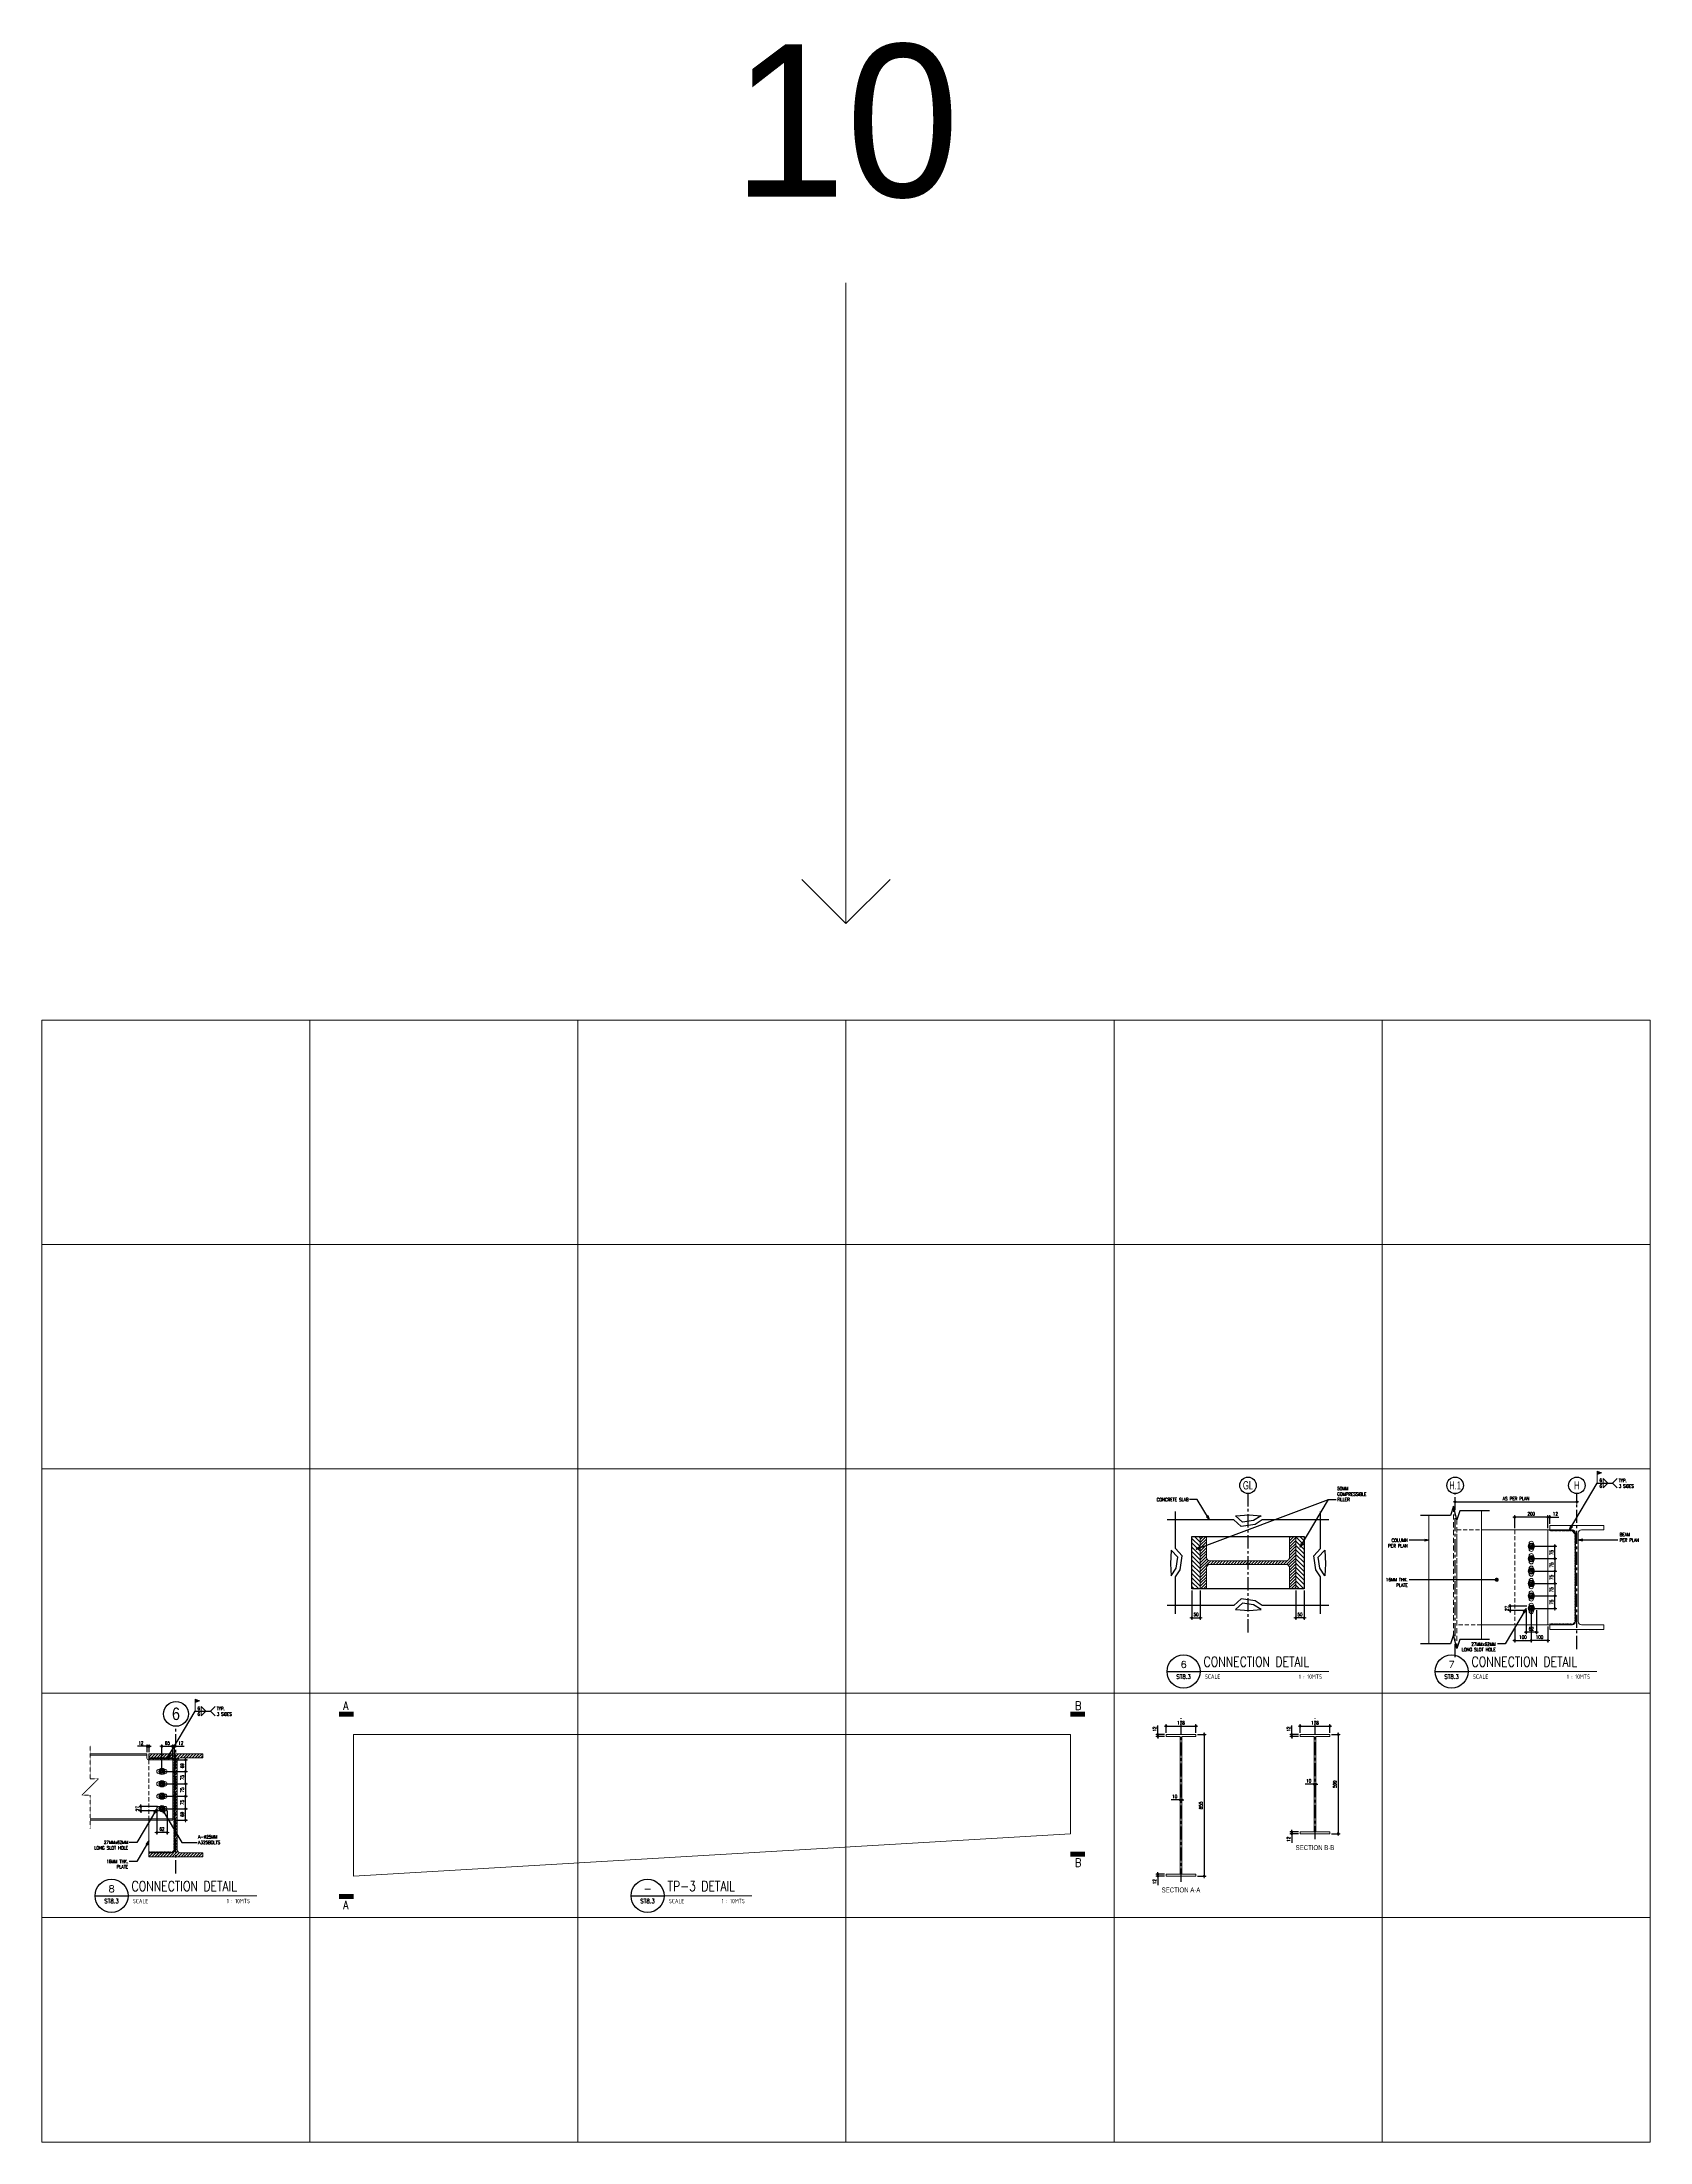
# Model space of a CAD drawing. Header units: millimetres. Extents: x 0 to 437400, y -7936 to 73710.
# Drawn here: x 4860 to 14580, y 0 to 12690 of the extents above; entities that cross this region are included whole.
import ezdxf
from ezdxf.enums import TextEntityAlignment as Align

# ---------------------------------------------------------------- set-up
doc = ezdxf.new("R2010")
doc.units = ezdxf.units.MM
doc.header["$LTSCALE"] = 10
doc.header["$MEASUREMENT"] = 0
for name, pattern in [('CENTER', [50.8, 31.75, -6.35, 6.35, -6.35]), ('HIDDEN', [0.375, 0.25, -0.125]), ('HIDDEN2', [0.1875, 0.125, -0.0625]), ('PHANTOM2', [1.25, 0.625, -0.125, 0.125, -0.125, 0.125, -0.125])]:
    doc.linetypes.add(name, pattern=pattern)
for name, color, linetype in [('A-NEW', 240, 'Continuous'), ('A_LINE', 1, 'Continuous'), ('TARGET-MAIN', 1, 'Continuous')]:
    doc.layers.add(name, color=color, linetype=linetype)
for name, color, linetype, lineweight in [('A_DIM', 1, 'Continuous', 5), ('BOLT', 33, 'Continuous', 20), ('BOLT HOLES', 2, 'Continuous', 5), ('DIM', 1, 'Continuous', 5), ('HATCH', 8, 'Continuous', 5), ('OUTLINE', 1, 'HIDDEN', 15), ('S-ANNO-DIMS', 1, 'Continuous', 5), ('S-Anno-Symb', 143, 'PHANTOM2', 13), ('S-Anno-Text', 52, 'Continuous', 15), ('S-ANNO-WELD', 1, 'Continuous', 9), ('S-BEAM-IDEN', 2, 'Continuous', 9), ('S-COLS', 2, 'Continuous', 20), ('S-DETL-LN04', 4, 'Continuous', 9), ('S_Bolt', 9, 'Continuous', 9), ('S_GUSSET PLATE', 4, 'Continuous', 15), ('S_SLAB', 4, 'Continuous', 30), ('S_STEEL PLATE', 2, 'Continuous', 15), ('TEXT', 2, 'Continuous', 20)]:
    doc.layers.add(name, color=color, linetype=linetype, lineweight=lineweight)
doc.layers.add('GUIDE 000', color=3, linetype='Continuous', lineweight=0, plot=False)
doc.layers.add('S-DETL-GRID', color=62, linetype='Continuous', lineweight=9, plot=False)
doc.styles.add('1', font='simplex.shx', dxfattribs={"width": 0.8, "height": 20})
doc.styles.add('200', font='simplex.shx', dxfattribs={"width": 0.85, "height": 40})
doc.styles.add('ARCHITEXT', font='architxt.shx', dxfattribs={"width": 0.85})
doc.styles.add('ARIALNW', font='ARIALN.TTF')
doc.styles.add('SIMPLEX', font='SIMPLEX.shx', dxfattribs={"width": 1.1})
doc.styles.add('TITLE1', font='HELV.shx', dxfattribs={"height": 500})
doc.dimstyles.new('DIM 10', dxfattribs={"dimtxt": 20, "dimasz": 6, "dimexe": 10, "dimexo": 10, "dimgap": 10, "dimtad": 1, "dimdec": 4, "dimrnd": 1, "dimdsep": 46, "dimtxsty": '1', "dimblk": 'CIR-1', "dimcen": 100, "dimclrd": 1, "dimclre": 1, "dimclrt": 3, "dimadec": 0, "dimazin": 0, "dimtfac": 1, "dimtdec": 4, "dimtix": 1, "dimtmove": 0, "dimatfit": 3, "dimfxl": 1, "dimtvp": 1, "dimtolj": 1, "dimtzin": 0, "dimarcsym": 0})
doc.dimstyles.new('ESCA_ARW$7', dxfattribs={"dimtxt": 200, "dimasz": 1, "dimexe": 100, "dimexo": 100, "dimgap": 100, "dimtad": 1, "dimdec": 0, "dimrnd": 1, "dimdsep": 46, "dimtxsty": '1', "dimblk1": 'dim_arw', "dimblk2": 'dim_arw', "dimsah": 1, "dimcen": 50, "dimclrd": 1, "dimclre": 256, "dimclrt": 52, "dimadec": 0, "dimazin": 0, "dimtfac": 1, "dimtofl": 0, "dimtmove": 0, "dimatfit": 3, "dimldrblk": 'dim_arw', "dimfxl": 1, "dimtolj": 1, "dimtzin": 0, "dimarcsym": 0})

# ---------------------------------------------------------------- blocks, each defined once
blk = doc.blocks.new('TARGET-DWGLABEL')
at = {"layer": 'TARGET-MAIN'}
blk.add_line((-7.5, 0), (7.5, 0), dxfattribs=at)
blk.add_circle((0, 0), 7.5, dxfattribs=at)
at = {"layer": 'TARGET-MAIN', "color": 2, "style": 'ARCHITEXT', "width": 0.85}
blk.add_text('SCALE', height=2, dxfattribs=at).set_placement((9.66, -2.36), align=Align.MIDDLE_LEFT)
at = {"layer": 'TARGET-MAIN', "color": 4, "style": 'ARCHITEXT', "width": 0.85}
blk.add_attdef('DWG_NO.', text='', height=3, dxfattribs=at).set_placement((0, 3.17), align=Align.MIDDLE_CENTER)
at = {"layer": 'TARGET-MAIN', "color": 6, "style": 'ARCHITEXT', "width": 0.85}
blk.add_attdef('DRAWING_TITLE', text='', height=5, dxfattribs=at).set_placement((9.08, 4.41), align=Align.MIDDLE_LEFT)
at = {"layer": 'TARGET-MAIN', "color": 3, "style": 'ARCHITEXT', "width": 0.85}
blk.add_attdef('SHT_NO.', text='', height=2, dxfattribs=at).set_placement((-0.02, -2.36), align=Align.MIDDLE_CENTER)
at = {"layer": 'TARGET-MAIN', "color": 2, "style": 'ARCHITEXT', "width": 0.85}
blk.add_attdef('SCALE', text='', height=2, dxfattribs=at).set_placement((69.6, -2.36), align=Align.MIDDLE_RIGHT)
blk = doc.blocks.new('A$C2DA53F6D')
blk.add_circle((0, -17), 18.9)
at = {"color": 1}
for radius in [9, 6.03]:
    blk.add_circle((0, -17), radius, dxfattribs=at)
at = {"layer": 'GUIDE 000'}
blk.add_point((0, -17), dxfattribs=at)
at = {"layer": 'S_Bolt', "color": 9, "linetype": 'Continuous', "ltscale": 0.5}
blk.add_lwpolyline([(-14, -25), (-14, -8), (0, 0), (14, -8), (14, -25), (0, -33)], close=True, dxfattribs=at)
at = {"layer": 'S_Bolt', "color": 251, "linetype": 'Continuous', "ltscale": 0.5}
blk.add_circle((0, -17), 14.4, dxfattribs=at)
blk = doc.blocks.new('CIR-1')
at = {"layer": 'A_DIM'}
for p, q in [((-2, 0), (2, 0)), ((0, -2), (0, 2))]:
    blk.add_line(p, q, dxfattribs=at)
at = {"layer": 'A_DIM', "color": 2}
blk.add_circle((0, 0), 1, dxfattribs=at)
blk = doc.blocks.new('*D285')
at = {"layer": 'Defpoints', "color": 0, "transparency": 16777216}
for p in [(5585, 2089), (5728, 2089), (5585, 2014)]:
    blk.add_point(p, dxfattribs=at)
at = {"layer": 'S-ANNO-DIMS', "color": 1, "lineweight": -2, "transparency": 16777216}
for p, q in [((5595, 2089), (5738, 2089)), ((5728, 2020), (5728, 2083)), ((5595, 2014), (5738, 2014))]:
    blk.add_line(p, q, dxfattribs=at)
at = {"layer": 'S-ANNO-DIMS', "color": 1, "lineweight": -2, "transparency": 16777216, "xscale": 6, "yscale": 6, "zscale": 6}
for p, rotation in [((5728, 2089), 90), ((5728, 2014), 270)]:
    blk.add_blockref('CIR-1', p, dxfattribs=dict(at, rotation=rotation))
at = {"layer": 'S-ANNO-DIMS', "color": 3, "transparency": 16777216, "insert": (5708, 2052), "char_height": 20, "attachment_point": 5, "rotation": 90, "style": '1'}
blk.add_mtext('\\A1;75', dxfattribs=at)
blk = doc.blocks.new('*D286')
at = {"layer": 'Defpoints', "color": 0, "transparency": 16777216}
for p in [(5585, 2164), (5585, 2089), (5728, 2089)]:
    blk.add_point(p, dxfattribs=at)
at = {"layer": 'S-ANNO-DIMS', "color": 1, "lineweight": -2, "transparency": 16777216}
for p, q in [((5595, 2164), (5738, 2164)), ((5728, 2158), (5728, 2095)), ((5595, 2089), (5738, 2089))]:
    blk.add_line(p, q, dxfattribs=at)
at = {"layer": 'S-ANNO-DIMS', "color": 1, "lineweight": -2, "transparency": 16777216, "xscale": 6, "yscale": 6, "zscale": 6}
for p, rotation in [((5728, 2164), 90), ((5728, 2089), 270)]:
    blk.add_blockref('CIR-1', p, dxfattribs=dict(at, rotation=rotation))
at = {"layer": 'S-ANNO-DIMS', "color": 3, "transparency": 16777216, "insert": (5708, 2127), "char_height": 20, "attachment_point": 5, "rotation": 90, "style": '1'}
blk.add_mtext('\\A1;75', dxfattribs=at)
blk = doc.blocks.new('*D287')
at = {"layer": 'Defpoints', "color": 0, "transparency": 16777216}
for p in [(5585, 2239), (5585, 2164), (5728, 2239)]:
    blk.add_point(p, dxfattribs=at)
at = {"layer": 'S-ANNO-DIMS', "color": 1, "lineweight": -2, "transparency": 16777216}
for p, q in [((5595, 2239), (5738, 2239)), ((5595, 2164), (5738, 2164)), ((5728, 2170), (5728, 2233))]:
    blk.add_line(p, q, dxfattribs=at)
at = {"layer": 'S-ANNO-DIMS', "color": 1, "lineweight": -2, "transparency": 16777216, "xscale": 6, "yscale": 6, "zscale": 6}
for p, rotation in [((5728, 2239), 90), ((5728, 2164), 270)]:
    blk.add_blockref('CIR-1', p, dxfattribs=dict(at, rotation=rotation))
at = {"layer": 'S-ANNO-DIMS', "color": 3, "transparency": 16777216, "insert": (5708, 2202), "char_height": 20, "attachment_point": 5, "rotation": 90, "style": '1'}
blk.add_mtext('\\A1;75', dxfattribs=at)
blk = doc.blocks.new('*D288')
at = {"layer": 'Defpoints', "color": 0, "transparency": 16777216}
for p in [(5650, 2309), (5585, 2239), (5728, 2239)]:
    blk.add_point(p, dxfattribs=at)
at = {"layer": 'S-ANNO-DIMS', "color": 1, "lineweight": -2, "transparency": 16777216}
for p, q in [((5660, 2309), (5738, 2309)), ((5728, 2303), (5728, 2245)), ((5595, 2239), (5738, 2239))]:
    blk.add_line(p, q, dxfattribs=at)
at = {"layer": 'S-ANNO-DIMS', "color": 1, "lineweight": -2, "transparency": 16777216, "xscale": 6, "yscale": 6, "zscale": 6}
for p, rotation in [((5728, 2309), 90), ((5728, 2239), 270)]:
    blk.add_blockref('CIR-1', p, dxfattribs=dict(at, rotation=rotation))
at = {"layer": 'S-ANNO-DIMS', "color": 3, "transparency": 16777216, "insert": (5708, 2274), "char_height": 20, "attachment_point": 5, "rotation": 90, "style": '1'}
blk.add_mtext('\\A1;69', dxfattribs=at)
blk = doc.blocks.new('*D289')
at = {"layer": 'Defpoints', "color": 0, "transparency": 16777216}
for p in [(5585, 2014), (5650, 1945), (5728, 2014)]:
    blk.add_point(p, dxfattribs=at)
at = {"layer": 'S-ANNO-DIMS', "color": 1, "lineweight": -2, "transparency": 16777216}
for p, q in [((5595, 2014), (5738, 2014)), ((5660, 1945), (5738, 1945)), ((5728, 1951), (5728, 2008))]:
    blk.add_line(p, q, dxfattribs=at)
at = {"layer": 'S-ANNO-DIMS', "color": 1, "lineweight": -2, "transparency": 16777216, "xscale": 6, "yscale": 6, "zscale": 6}
for p, rotation in [((5728, 2014), 90), ((5728, 1945), 270)]:
    blk.add_blockref('CIR-1', p, dxfattribs=dict(at, rotation=rotation))
at = {"layer": 'S-ANNO-DIMS', "color": 3, "transparency": 16777216, "insert": (5708, 1980), "char_height": 20, "attachment_point": 5, "rotation": 90, "style": '1'}
blk.add_mtext('\\A1;69', dxfattribs=at)
blk = doc.blocks.new('*D290')
at = {"layer": 'Defpoints', "color": 0, "transparency": 16777216}
for p in [(5650, 2391), (5650, 2309), (5662, 2300)]:
    blk.add_point(p, dxfattribs=at)
at = {"layer": 'S-ANNO-DIMS', "color": 1, "lineweight": -2, "transparency": 16777216}
for p, q in [((5644, 2391), (5638, 2391)), ((5650, 2319), (5650, 2401)), ((5650, 2391), (5662, 2391)), ((5662, 2310), (5662, 2401)), ((5668, 2391), (5720, 2391))]:
    blk.add_line(p, q, dxfattribs=at)
at = {"layer": 'S-ANNO-DIMS', "color": 1, "lineweight": -2, "transparency": 16777216, "xscale": 6, "yscale": 6, "zscale": 6}
blk.add_blockref('CIR-1', (5650, 2391), dxfattribs=at)
at = {"layer": 'S-ANNO-DIMS', "color": 1, "lineweight": -2, "transparency": 16777216, "xscale": 6, "yscale": 6, "zscale": 6, "rotation": 180}
blk.add_blockref('CIR-1', (5662, 2391), dxfattribs=at)
at = {"layer": 'S-ANNO-DIMS', "color": 3, "transparency": 16777216, "insert": (5699, 2411), "char_height": 20, "attachment_point": 5, "style": '1'}
blk.add_mtext('\\A1;12', dxfattribs=at)
blk = doc.blocks.new('*D291')
at = {"layer": 'Defpoints', "color": 0, "transparency": 16777216}
for p in [(5650, 2391), (5650, 2309), (5585, 2239)]:
    blk.add_point(p, dxfattribs=at)
at = {"layer": 'S-ANNO-DIMS', "color": 1, "lineweight": -2, "transparency": 16777216}
for p, q in [((5585, 2249), (5585, 2401)), ((5591, 2391), (5644, 2391)), ((5650, 2319), (5650, 2401))]:
    blk.add_line(p, q, dxfattribs=at)
at = {"layer": 'S-ANNO-DIMS', "color": 1, "lineweight": -2, "transparency": 16777216, "xscale": 6, "yscale": 6, "zscale": 6, "rotation": 180}
blk.add_blockref('CIR-1', (5585, 2391), dxfattribs=at)
at = {"layer": 'S-ANNO-DIMS', "color": 1, "lineweight": -2, "transparency": 16777216, "xscale": 6, "yscale": 6, "zscale": 6}
blk.add_blockref('CIR-1', (5650, 2391), dxfattribs=at)
at = {"layer": 'S-ANNO-DIMS', "color": 3, "transparency": 16777216, "insert": (5618, 2411), "char_height": 20, "attachment_point": 5, "style": '1'}
blk.add_mtext('\\A1;65', dxfattribs=at)
blk = doc.blocks.new('*D292')
at = {"layer": 'Defpoints', "color": 0, "transparency": 16777216}
for p in [(5495, 2345), (5507, 2391), (5507, 2345)]:
    blk.add_point(p, dxfattribs=at)
at = {"layer": 'S-ANNO-DIMS', "color": 1, "lineweight": -2, "transparency": 16777216}
for p, q in [((5489, 2391), (5437, 2391)), ((5495, 2355), (5495, 2401)), ((5507, 2391), (5495, 2391)), ((5507, 2355), (5507, 2401)), ((5513, 2391), (5519, 2391))]:
    blk.add_line(p, q, dxfattribs=at)
at = {"layer": 'S-ANNO-DIMS', "color": 1, "lineweight": -2, "transparency": 16777216, "xscale": 6, "yscale": 6, "zscale": 6}
blk.add_blockref('CIR-1', (5495, 2391), dxfattribs=at)
at = {"layer": 'S-ANNO-DIMS', "color": 1, "lineweight": -2, "transparency": 16777216, "xscale": 6, "yscale": 6, "zscale": 6, "rotation": 180}
blk.add_blockref('CIR-1', (5507, 2391), dxfattribs=at)
at = {"layer": 'S-ANNO-DIMS', "color": 3, "transparency": 16777216, "insert": (5458, 2411), "char_height": 20, "attachment_point": 5, "style": '1'}
blk.add_mtext('\\A1;12', dxfattribs=at)
blk = doc.blocks.new('dim_arw')
h = blk.add_hatch(color=256)
h.paths.add_polyline_path([(-125.6, 29.45), (0, 0), (-125.6, -29.45, -0.115681), (-132.51, 0, -0.115681)])
h.paths.add_polyline_path([(-249.02, 58.4), (-125.6, 29.45, 0.115681), (-132.51, 0, 0.115681), (-125.6, -29.45), (-249.02, -58.4)])
for p, q in [((0, 0), (-249.02, 58.4)), ((-249.02, 58.4), (-249.02, -58.4)), ((0, 0), (-249.02, -58.4))]:
    blk.add_line(p, q)
blk = doc.blocks.new('*D293')
at = {"layer": 'Defpoints', "color": 0, "transparency": 16777216}
for p in [(5554, 2014), (5616, 2014), (5554, 1871)]:
    blk.add_point(p, dxfattribs=at)
at = {"layer": 'S-ANNO-DIMS', "color": 1, "lineweight": -2, "transparency": 16777216}
for p, q in [((5554, 2004), (5554, 1861)), ((5616, 2004), (5616, 1861)), ((5610, 1871), (5560, 1871))]:
    blk.add_line(p, q, dxfattribs=at)
at = {"layer": 'S-ANNO-DIMS', "color": 1, "lineweight": -2, "transparency": 16777216, "xscale": 6, "yscale": 6, "zscale": 6, "rotation": 180}
blk.add_blockref('CIR-1', (5554, 1871), dxfattribs=at)
at = {"layer": 'S-ANNO-DIMS', "color": 1, "lineweight": -2, "transparency": 16777216, "xscale": 6, "yscale": 6, "zscale": 6}
blk.add_blockref('CIR-1', (5616, 1871), dxfattribs=at)
at = {"layer": 'S-ANNO-DIMS', "color": 3, "transparency": 16777216, "insert": (5585, 1891), "char_height": 20, "attachment_point": 5, "style": '1'}
blk.add_mtext('\\A1;62', dxfattribs=at)
blk = doc.blocks.new('*D284')
at = {"layer": 'Defpoints', "color": 0, "transparency": 16777216}
for p in [(5458, 2001), (5568, 2028), (5568, 2001)]:
    blk.add_point(p, dxfattribs=at)
at = {"layer": 'S-ANNO-DIMS', "color": 1, "lineweight": -2, "transparency": 16777216}
for p, q in [((5458, 2034), (5458, 2040)), ((5558, 2028), (5448, 2028)), ((5558, 2001), (5448, 2001)), ((5458, 2028), (5458, 2001)), ((5458, 1995), (5458, 1989))]:
    blk.add_line(p, q, dxfattribs=at)
at = {"layer": 'S-ANNO-DIMS', "color": 1, "lineweight": -2, "transparency": 16777216, "xscale": 6, "yscale": 6, "zscale": 6}
for p, rotation in [((5458, 2028), 270), ((5458, 2001), 90)]:
    blk.add_blockref('CIR-1', p, dxfattribs=dict(at, rotation=rotation))
at = {"layer": 'S-ANNO-DIMS', "color": 3, "transparency": 16777216, "insert": (5438, 2014), "char_height": 20, "attachment_point": 5, "rotation": 90, "style": '1'}
blk.add_mtext('\\A1;27', dxfattribs=at)
blk = doc.blocks.new('*D294')
at = {"layer": 'Defpoints', "color": 0, "transparency": 16777216}
for p in [(12439, 3342), (12489, 3342), (12439, 3168)]:
    blk.add_point(p, dxfattribs=at)
at = {"layer": 'S-ANNO-DIMS', "color": 1, "lineweight": -2, "transparency": 16777216}
for p, q in [((12439, 3332), (12439, 3158)), ((12489, 3332), (12489, 3158)), ((12483, 3168), (12445, 3168))]:
    blk.add_line(p, q, dxfattribs=at)
at = {"layer": 'S-ANNO-DIMS', "color": 1, "lineweight": -2, "transparency": 16777216, "xscale": 6, "yscale": 6, "zscale": 6, "rotation": 180}
blk.add_blockref('CIR-1', (12439, 3168), dxfattribs=at)
at = {"layer": 'S-ANNO-DIMS', "color": 1, "lineweight": -2, "transparency": 16777216, "xscale": 6, "yscale": 6, "zscale": 6}
blk.add_blockref('CIR-1', (12489, 3168), dxfattribs=at)
at = {"layer": 'S-ANNO-DIMS', "color": 3, "transparency": 16777216, "insert": (12464, 3188), "char_height": 20, "attachment_point": 5, "style": '1'}
blk.add_mtext('\\A1;50', dxfattribs=at)
blk = doc.blocks.new('*D295')
at = {"layer": 'Defpoints', "color": 0, "transparency": 16777216}
for p in [(11811, 3342), (11861, 3342), (11861, 3168)]:
    blk.add_point(p, dxfattribs=at)
at = {"layer": 'S-ANNO-DIMS', "color": 1, "lineweight": -2, "transparency": 16777216}
for p, q in [((11811, 3332), (11811, 3158)), ((11861, 3332), (11861, 3158)), ((11817, 3168), (11855, 3168))]:
    blk.add_line(p, q, dxfattribs=at)
at = {"layer": 'S-ANNO-DIMS', "color": 1, "lineweight": -2, "transparency": 16777216, "xscale": 6, "yscale": 6, "zscale": 6, "rotation": 180}
blk.add_blockref('CIR-1', (11811, 3168), dxfattribs=at)
at = {"layer": 'S-ANNO-DIMS', "color": 1, "lineweight": -2, "transparency": 16777216, "xscale": 6, "yscale": 6, "zscale": 6}
blk.add_blockref('CIR-1', (11861, 3168), dxfattribs=at)
at = {"layer": 'S-ANNO-DIMS', "color": 3, "transparency": 16777216, "insert": (11836, 3188), "char_height": 20, "attachment_point": 5, "style": '1'}
blk.add_mtext('\\A1;50', dxfattribs=at)
blk = doc.blocks.new('*D296')
at = {"layer": 'Defpoints', "color": 0, "transparency": 16777216}
for p in [(13862, 3450), (14005, 3450), (13862, 3375)]:
    blk.add_point(p, dxfattribs=at)
at = {"layer": 'S-ANNO-DIMS', "color": 1, "lineweight": -2, "transparency": 16777216}
for p, q in [((13872, 3450), (14015, 3450)), ((14005, 3381), (14005, 3444)), ((13872, 3375), (14015, 3375))]:
    blk.add_line(p, q, dxfattribs=at)
at = {"layer": 'S-ANNO-DIMS', "color": 1, "lineweight": -2, "transparency": 16777216, "xscale": 6, "yscale": 6, "zscale": 6}
for p, rotation in [((14005, 3450), 90), ((14005, 3375), 270)]:
    blk.add_blockref('CIR-1', p, dxfattribs=dict(at, rotation=rotation))
at = {"layer": 'S-ANNO-DIMS', "color": 3, "transparency": 16777216, "insert": (13985, 3412), "char_height": 20, "attachment_point": 5, "rotation": 90, "style": '1'}
blk.add_mtext('\\A1;75', dxfattribs=at)
blk = doc.blocks.new('*D297')
at = {"layer": 'Defpoints', "color": 0, "transparency": 16777216}
for p in [(13862, 3525), (13862, 3450), (14005, 3450)]:
    blk.add_point(p, dxfattribs=at)
at = {"layer": 'S-ANNO-DIMS', "color": 1, "lineweight": -2, "transparency": 16777216}
for p, q in [((13872, 3525), (14015, 3525)), ((13872, 3450), (14015, 3450)), ((14005, 3519), (14005, 3456))]:
    blk.add_line(p, q, dxfattribs=at)
at = {"layer": 'S-ANNO-DIMS', "color": 1, "lineweight": -2, "transparency": 16777216, "xscale": 6, "yscale": 6, "zscale": 6}
for p, rotation in [((14005, 3525), 90), ((14005, 3450), 270)]:
    blk.add_blockref('CIR-1', p, dxfattribs=dict(at, rotation=rotation))
at = {"layer": 'S-ANNO-DIMS', "color": 3, "transparency": 16777216, "insert": (13985, 3487), "char_height": 20, "attachment_point": 5, "rotation": 90, "style": '1'}
blk.add_mtext('\\A1;75', dxfattribs=at)
blk = doc.blocks.new('*D298')
at = {"layer": 'Defpoints', "color": 0, "transparency": 16777216}
for p in [(13862, 3600), (14005, 3600), (13862, 3525)]:
    blk.add_point(p, dxfattribs=at)
at = {"layer": 'S-ANNO-DIMS', "color": 1, "lineweight": -2, "transparency": 16777216}
for p, q in [((13872, 3600), (14015, 3600)), ((14005, 3531), (14005, 3594)), ((13872, 3525), (14015, 3525))]:
    blk.add_line(p, q, dxfattribs=at)
at = {"layer": 'S-ANNO-DIMS', "color": 1, "lineweight": -2, "transparency": 16777216, "xscale": 6, "yscale": 6, "zscale": 6}
for p, rotation in [((14005, 3600), 90), ((14005, 3525), 270)]:
    blk.add_blockref('CIR-1', p, dxfattribs=dict(at, rotation=rotation))
at = {"layer": 'S-ANNO-DIMS', "color": 3, "transparency": 16777216, "insert": (13985, 3562), "char_height": 20, "attachment_point": 5, "rotation": 90, "style": '1'}
blk.add_mtext('\\A1;75', dxfattribs=at)
blk = doc.blocks.new('*D299')
at = {"layer": 'Defpoints', "color": 0, "transparency": 16777216}
for p in [(13862, 3300), (14005, 3300), (13862, 3224)]:
    blk.add_point(p, dxfattribs=at)
at = {"layer": 'S-ANNO-DIMS', "color": 1, "lineweight": -2, "transparency": 16777216}
for p, q in [((13872, 3300), (14015, 3300)), ((13872, 3224), (14015, 3224)), ((14005, 3230), (14005, 3294))]:
    blk.add_line(p, q, dxfattribs=at)
at = {"layer": 'S-ANNO-DIMS', "color": 1, "lineweight": -2, "transparency": 16777216, "xscale": 6, "yscale": 6, "zscale": 6}
for p, rotation in [((14005, 3300), 90), ((14005, 3224), 270)]:
    blk.add_blockref('CIR-1', p, dxfattribs=dict(at, rotation=rotation))
at = {"layer": 'S-ANNO-DIMS', "color": 3, "transparency": 16777216, "insert": (13985, 3262), "char_height": 20, "attachment_point": 5, "rotation": 90, "style": '1'}
blk.add_mtext('\\A1;75', dxfattribs=at)
blk = doc.blocks.new('*D300')
at = {"layer": 'Defpoints', "color": 0, "transparency": 16777216}
for p in [(13862, 3375), (13862, 3300), (14005, 3300)]:
    blk.add_point(p, dxfattribs=at)
at = {"layer": 'S-ANNO-DIMS', "color": 1, "lineweight": -2, "transparency": 16777216}
for p, q in [((13872, 3375), (14015, 3375)), ((13872, 3300), (14015, 3300)), ((14005, 3369), (14005, 3306))]:
    blk.add_line(p, q, dxfattribs=at)
at = {"layer": 'S-ANNO-DIMS', "color": 1, "lineweight": -2, "transparency": 16777216, "xscale": 6, "yscale": 6, "zscale": 6}
for p, rotation in [((14005, 3375), 90), ((14005, 3300), 270)]:
    blk.add_blockref('CIR-1', p, dxfattribs=dict(at, rotation=rotation))
at = {"layer": 'S-ANNO-DIMS', "color": 3, "transparency": 16777216, "insert": (13985, 3337), "char_height": 20, "attachment_point": 5, "rotation": 90, "style": '1'}
blk.add_mtext('\\A1;75', dxfattribs=at)
blk = doc.blocks.new('*D301')
at = {"layer": 'Defpoints', "color": 0, "transparency": 16777216}
for p in [(13762, 3776), (13762, 3699), (13962, 3699)]:
    blk.add_point(p, dxfattribs=at)
at = {"layer": 'S-ANNO-DIMS', "color": 1, "lineweight": -2, "transparency": 16777216}
for p, q in [((13762, 3709), (13762, 3786)), ((13956, 3776), (13768, 3776)), ((13962, 3709), (13962, 3786))]:
    blk.add_line(p, q, dxfattribs=at)
at = {"layer": 'S-ANNO-DIMS', "color": 1, "lineweight": -2, "transparency": 16777216, "xscale": 6, "yscale": 6, "zscale": 6, "rotation": 180}
blk.add_blockref('CIR-1', (13762, 3776), dxfattribs=at)
at = {"layer": 'S-ANNO-DIMS', "color": 1, "lineweight": -2, "transparency": 16777216, "xscale": 6, "yscale": 6, "zscale": 6}
blk.add_blockref('CIR-1', (13962, 3776), dxfattribs=at)
at = {"layer": 'S-ANNO-DIMS', "color": 3, "transparency": 16777216, "insert": (13862, 3796), "char_height": 20, "attachment_point": 5, "style": '1'}
blk.add_mtext('\\A1;200', dxfattribs=at)
blk = doc.blocks.new('*D302')
at = {"layer": 'Defpoints', "color": 0, "transparency": 16777216}
for p in [(13962, 3699), (13974, 3776), (13974, 3726)]:
    blk.add_point(p, dxfattribs=at)
at = {"layer": 'S-ANNO-DIMS', "color": 1, "lineweight": -2, "transparency": 16777216}
for p, q in [((13956, 3776), (13950, 3776)), ((13962, 3709), (13962, 3786)), ((13962, 3776), (13974, 3776)), ((13974, 3736), (13974, 3786)), ((13980, 3776), (14029, 3776))]:
    blk.add_line(p, q, dxfattribs=at)
at = {"layer": 'S-ANNO-DIMS', "color": 1, "lineweight": -2, "transparency": 16777216, "xscale": 6, "yscale": 6, "zscale": 6}
blk.add_blockref('CIR-1', (13962, 3776), dxfattribs=at)
at = {"layer": 'S-ANNO-DIMS', "color": 1, "lineweight": -2, "transparency": 16777216, "xscale": 6, "yscale": 6, "zscale": 6, "rotation": 180}
blk.add_blockref('CIR-1', (13974, 3776), dxfattribs=at)
at = {"layer": 'S-ANNO-DIMS', "color": 3, "transparency": 16777216, "insert": (14008, 3796), "char_height": 20, "attachment_point": 5, "style": '1'}
blk.add_mtext('\\A1;12', dxfattribs=at)
blk = doc.blocks.new('*D303')
at = {"layer": 'Defpoints', "color": 0, "transparency": 16777216}
for p in [(13862, 3224), (13962, 3125), (13862, 3031)]:
    blk.add_point(p, dxfattribs=at)
at = {"layer": 'S-ANNO-DIMS', "color": 1, "lineweight": -2, "transparency": 16777216}
for p, q in [((13862, 3214), (13862, 3021)), ((13962, 3115), (13962, 3021)), ((13956, 3031), (13868, 3031))]:
    blk.add_line(p, q, dxfattribs=at)
at = {"layer": 'S-ANNO-DIMS', "color": 1, "lineweight": -2, "transparency": 16777216, "xscale": 6, "yscale": 6, "zscale": 6, "rotation": 180}
blk.add_blockref('CIR-1', (13862, 3031), dxfattribs=at)
at = {"layer": 'S-ANNO-DIMS', "color": 1, "lineweight": -2, "transparency": 16777216, "xscale": 6, "yscale": 6, "zscale": 6}
blk.add_blockref('CIR-1', (13962, 3031), dxfattribs=at)
at = {"layer": 'S-ANNO-DIMS', "color": 3, "transparency": 16777216, "insert": (13912, 3051), "char_height": 20, "attachment_point": 5, "style": '1'}
blk.add_mtext('\\A1;100', dxfattribs=at)
blk = doc.blocks.new('*D304')
at = {"layer": 'Defpoints', "color": 0, "transparency": 16777216}
for p in [(13862, 3224), (13762, 3125), (13862, 3031)]:
    blk.add_point(p, dxfattribs=at)
at = {"layer": 'S-ANNO-DIMS', "color": 1, "lineweight": -2, "transparency": 16777216}
for p, q in [((13862, 3214), (13862, 3021)), ((13762, 3115), (13762, 3021)), ((13768, 3031), (13856, 3031))]:
    blk.add_line(p, q, dxfattribs=at)
at = {"layer": 'S-ANNO-DIMS', "color": 1, "lineweight": -2, "transparency": 16777216, "xscale": 6, "yscale": 6, "zscale": 6, "rotation": 180}
blk.add_blockref('CIR-1', (13762, 3031), dxfattribs=at)
at = {"layer": 'S-ANNO-DIMS', "color": 1, "lineweight": -2, "transparency": 16777216, "xscale": 6, "yscale": 6, "zscale": 6}
blk.add_blockref('CIR-1', (13862, 3031), dxfattribs=at)
at = {"layer": 'S-ANNO-DIMS', "color": 3, "transparency": 16777216, "insert": (13812, 3051), "char_height": 20, "attachment_point": 5, "style": '1'}
blk.add_mtext('\\A1;100', dxfattribs=at)
blk = doc.blocks.new('*D305')
at = {"layer": 'Defpoints', "color": 0, "transparency": 16777216}
for p in [(13402, 3868), (14138, 3868), (14138, 3868)]:
    blk.add_point(p, dxfattribs=at)
at = {"layer": 'S-ANNO-DIMS', "color": 1, "lineweight": -2, "transparency": 16777216}
blk.add_line((13408, 3868), (14132, 3868), dxfattribs=at)
at = {"layer": 'S-ANNO-DIMS', "color": 1, "lineweight": -2, "transparency": 16777216, "xscale": 6, "yscale": 6, "zscale": 6, "rotation": 180}
blk.add_blockref('CIR-1', (13402, 3868), dxfattribs=at)
at = {"layer": 'S-ANNO-DIMS', "color": 1, "lineweight": -2, "transparency": 16777216, "xscale": 6, "yscale": 6, "zscale": 6}
blk.add_blockref('CIR-1', (14138, 3868), dxfattribs=at)
at = {"layer": 'S-ANNO-DIMS', "color": 3, "transparency": 16777216, "insert": (13770, 3888), "char_height": 20, "attachment_point": 5, "style": '1'}
blk.add_mtext('\\A1;AS PER PLAN', dxfattribs=at)
blk = doc.blocks.new('*D306')
at = {"layer": 'Defpoints', "color": 0, "transparency": 16777216}
for p in [(13831, 3224), (13893, 3224), (13831, 3081)]:
    blk.add_point(p, dxfattribs=at)
at = {"layer": 'S-ANNO-DIMS', "color": 1, "lineweight": -2, "transparency": 16777216}
for p, q in [((13831, 3214), (13831, 3071)), ((13893, 3214), (13893, 3071)), ((13887, 3081), (13837, 3081))]:
    blk.add_line(p, q, dxfattribs=at)
at = {"layer": 'S-ANNO-DIMS', "color": 1, "lineweight": -2, "transparency": 16777216, "xscale": 6, "yscale": 6, "zscale": 6, "rotation": 180}
blk.add_blockref('CIR-1', (13831, 3081), dxfattribs=at)
at = {"layer": 'S-ANNO-DIMS', "color": 1, "lineweight": -2, "transparency": 16777216, "xscale": 6, "yscale": 6, "zscale": 6}
blk.add_blockref('CIR-1', (13893, 3081), dxfattribs=at)
at = {"layer": 'S-ANNO-DIMS', "color": 3, "transparency": 16777216, "insert": (13862, 3101), "char_height": 20, "attachment_point": 5, "style": '1'}
blk.add_mtext('\\A1;62', dxfattribs=at)
blk = doc.blocks.new('*D307')
at = {"layer": 'Defpoints', "color": 0, "transparency": 16777216}
for p in [(13735, 3211), (13845, 3238), (13845, 3211)]:
    blk.add_point(p, dxfattribs=at)
at = {"layer": 'S-ANNO-DIMS', "color": 1, "lineweight": -2, "transparency": 16777216}
for p, q in [((13835, 3238), (13725, 3238)), ((13835, 3211), (13725, 3211)), ((13735, 3244), (13735, 3250)), ((13735, 3238), (13735, 3211)), ((13735, 3205), (13735, 3199))]:
    blk.add_line(p, q, dxfattribs=at)
at = {"layer": 'S-ANNO-DIMS', "color": 1, "lineweight": -2, "transparency": 16777216, "xscale": 6, "yscale": 6, "zscale": 6}
for p, rotation in [((13735, 3238), 270), ((13735, 3211), 90)]:
    blk.add_blockref('CIR-1', p, dxfattribs=dict(at, rotation=rotation))
at = {"layer": 'S-ANNO-DIMS', "color": 3, "transparency": 16777216, "insert": (13715, 3224), "char_height": 20, "attachment_point": 5, "rotation": 90, "style": '1'}
blk.add_mtext('\\A1;27', dxfattribs=at)
blk = doc.blocks.new('*D308')
at = {"layer": 'Defpoints', "color": 0, "transparency": 16777216}
for p in [(11656, 2462), (11834, 2513), (11834, 2462)]:
    blk.add_point(p, dxfattribs=at)
at = {"layer": 'S-ANNO-DIMS', "color": 1, "lineweight": -2, "transparency": 16777216}
for p, q in [((11656, 2472), (11656, 2523)), ((11662, 2513), (11828, 2513)), ((11834, 2472), (11834, 2523))]:
    blk.add_line(p, q, dxfattribs=at)
at = {"layer": 'S-ANNO-DIMS', "color": 1, "lineweight": -2, "transparency": 16777216, "xscale": 6, "yscale": 6, "zscale": 6, "rotation": 180}
blk.add_blockref('CIR-1', (11656, 2513), dxfattribs=at)
at = {"layer": 'S-ANNO-DIMS', "color": 1, "lineweight": -2, "transparency": 16777216, "xscale": 6, "yscale": 6, "zscale": 6}
blk.add_blockref('CIR-1', (11834, 2513), dxfattribs=at)
at = {"layer": 'S-ANNO-DIMS', "color": 3, "transparency": 16777216, "insert": (11745, 2533), "char_height": 20, "attachment_point": 5, "style": '1'}
blk.add_mtext('\\A1;178', dxfattribs=at)
blk = doc.blocks.new('*D309')
at = {"layer": 'Defpoints', "color": 0, "transparency": 16777216}
for p in [(11605, 2450), (11656, 2462), (11656, 2450)]:
    blk.add_point(p, dxfattribs=at)
at = {"layer": 'S-ANNO-DIMS', "color": 1, "lineweight": -2, "transparency": 16777216}
for p, q in [((11646, 2462), (11595, 2462)), ((11646, 2450), (11595, 2450)), ((11605, 2468), (11605, 2517)), ((11605, 2450), (11605, 2462)), ((11605, 2444), (11605, 2438))]:
    blk.add_line(p, q, dxfattribs=at)
at = {"layer": 'S-ANNO-DIMS', "color": 1, "lineweight": -2, "transparency": 16777216, "xscale": 6, "yscale": 6, "zscale": 6}
for p, rotation in [((11605, 2462), 270), ((11605, 2450), 90)]:
    blk.add_blockref('CIR-1', p, dxfattribs=dict(at, rotation=rotation))
at = {"layer": 'S-ANNO-DIMS', "color": 3, "transparency": 16777216, "insert": (11585, 2495), "char_height": 20, "attachment_point": 5, "rotation": 90, "style": '1'}
blk.add_mtext('\\A1;12', dxfattribs=at)
blk = doc.blocks.new('*D310')
at = {"layer": 'Defpoints', "color": 0, "transparency": 16777216}
for p in [(11740, 2068), (11750, 2068), (11750, 2068)]:
    blk.add_point(p, dxfattribs=at)
at = {"layer": 'S-ANNO-DIMS', "color": 1, "lineweight": -2, "transparency": 16777216}
for p, q in [((11734, 2068), (11685, 2068)), ((11750, 2068), (11740, 2068)), ((11756, 2068), (11762, 2068))]:
    blk.add_line(p, q, dxfattribs=at)
at = {"layer": 'S-ANNO-DIMS', "color": 1, "lineweight": -2, "transparency": 16777216, "xscale": 6, "yscale": 6, "zscale": 6}
blk.add_blockref('CIR-1', (11740, 2068), dxfattribs=at)
at = {"layer": 'S-ANNO-DIMS', "color": 1, "lineweight": -2, "transparency": 16777216, "xscale": 6, "yscale": 6, "zscale": 6, "rotation": 180}
blk.add_blockref('CIR-1', (11750, 2068), dxfattribs=at)
at = {"layer": 'S-ANNO-DIMS', "color": 3, "transparency": 16777216, "insert": (11707, 2088), "char_height": 20, "attachment_point": 5, "style": '1'}
blk.add_mtext('\\A1;10', dxfattribs=at)
blk = doc.blocks.new('*D311')
at = {"layer": 'Defpoints', "color": 0, "transparency": 16777216}
for p in [(11605, 1619), (11656, 1619), (11656, 1607)]:
    blk.add_point(p, dxfattribs=at)
at = {"layer": 'S-ANNO-DIMS', "color": 1, "lineweight": -2, "transparency": 16777216}
for p, q in [((11646, 1619), (11595, 1619)), ((11646, 1607), (11595, 1607)), ((11605, 1625), (11605, 1631)), ((11605, 1619), (11605, 1607)), ((11605, 1601), (11605, 1552))]:
    blk.add_line(p, q, dxfattribs=at)
at = {"layer": 'S-ANNO-DIMS', "color": 1, "lineweight": -2, "transparency": 16777216, "xscale": 6, "yscale": 6, "zscale": 6}
for p, rotation in [((11605, 1619), 270), ((11605, 1607), 90)]:
    blk.add_blockref('CIR-1', p, dxfattribs=dict(at, rotation=rotation))
at = {"layer": 'S-ANNO-DIMS', "color": 3, "transparency": 16777216, "insert": (11585, 1573), "char_height": 20, "attachment_point": 5, "rotation": 90, "style": '1'}
blk.add_mtext('\\A1;12', dxfattribs=at)
blk = doc.blocks.new('*D312')
at = {"layer": 'Defpoints', "color": 0, "transparency": 16777216}
for p in [(11834, 2462), (11834, 1607), (11885, 1607)]:
    blk.add_point(p, dxfattribs=at)
at = {"layer": 'S-ANNO-DIMS', "color": 1, "lineweight": -2, "transparency": 16777216}
for p, q in [((11844, 2462), (11895, 2462)), ((11885, 2456), (11885, 1613)), ((11844, 1607), (11895, 1607))]:
    blk.add_line(p, q, dxfattribs=at)
at = {"layer": 'S-ANNO-DIMS', "color": 1, "lineweight": -2, "transparency": 16777216, "xscale": 6, "yscale": 6, "zscale": 6}
for p, rotation in [((11885, 2462), 90), ((11885, 1607), 270)]:
    blk.add_blockref('CIR-1', p, dxfattribs=dict(at, rotation=rotation))
at = {"layer": 'S-ANNO-DIMS', "color": 3, "transparency": 16777216, "insert": (11865, 2034), "char_height": 20, "attachment_point": 5, "rotation": 90, "style": '1'}
blk.add_mtext('\\A1;855', dxfattribs=at)
blk = doc.blocks.new('*D316')
at = {"layer": 'Defpoints', "color": 0, "transparency": 16777216}
for p in [(12466, 2462), (12644, 2513), (12644, 2462)]:
    blk.add_point(p, dxfattribs=at)
at = {"layer": 'S-ANNO-DIMS', "color": 1, "lineweight": -2, "transparency": 16777216}
for p, q in [((12466, 2472), (12466, 2523)), ((12472, 2513), (12638, 2513)), ((12644, 2472), (12644, 2523))]:
    blk.add_line(p, q, dxfattribs=at)
at = {"layer": 'S-ANNO-DIMS', "color": 1, "lineweight": -2, "transparency": 16777216, "xscale": 6, "yscale": 6, "zscale": 6, "rotation": 180}
blk.add_blockref('CIR-1', (12466, 2513), dxfattribs=at)
at = {"layer": 'S-ANNO-DIMS', "color": 1, "lineweight": -2, "transparency": 16777216, "xscale": 6, "yscale": 6, "zscale": 6}
blk.add_blockref('CIR-1', (12644, 2513), dxfattribs=at)
at = {"layer": 'S-ANNO-DIMS', "color": 3, "transparency": 16777216, "insert": (12555, 2533), "char_height": 20, "attachment_point": 5, "style": '1'}
blk.add_mtext('\\A1;178', dxfattribs=at)
blk = doc.blocks.new('*D317')
at = {"layer": 'Defpoints', "color": 0, "transparency": 16777216}
for p in [(12415, 2450), (12466, 2462), (12466, 2450)]:
    blk.add_point(p, dxfattribs=at)
at = {"layer": 'S-ANNO-DIMS', "color": 1, "lineweight": -2, "transparency": 16777216}
for p, q in [((12456, 2462), (12405, 2462)), ((12456, 2450), (12405, 2450)), ((12415, 2468), (12415, 2517)), ((12415, 2450), (12415, 2462)), ((12415, 2444), (12415, 2438))]:
    blk.add_line(p, q, dxfattribs=at)
at = {"layer": 'S-ANNO-DIMS', "color": 1, "lineweight": -2, "transparency": 16777216, "xscale": 6, "yscale": 6, "zscale": 6}
for p, rotation in [((12415, 2462), 270), ((12415, 2450), 90)]:
    blk.add_blockref('CIR-1', p, dxfattribs=dict(at, rotation=rotation))
at = {"layer": 'S-ANNO-DIMS', "color": 3, "transparency": 16777216, "insert": (12395, 2495), "char_height": 20, "attachment_point": 5, "rotation": 90, "style": '1'}
blk.add_mtext('\\A1;12', dxfattribs=at)
blk = doc.blocks.new('*D318')
at = {"layer": 'Defpoints', "color": 0, "transparency": 16777216}
for p in [(12550, 2162), (12560, 2162), (12560, 2162)]:
    blk.add_point(p, dxfattribs=at)
at = {"layer": 'S-ANNO-DIMS', "color": 1, "lineweight": -2, "transparency": 16777216}
for p, q in [((12544, 2162), (12495, 2162)), ((12560, 2162), (12550, 2162)), ((12566, 2162), (12572, 2162))]:
    blk.add_line(p, q, dxfattribs=at)
at = {"layer": 'S-ANNO-DIMS', "color": 1, "lineweight": -2, "transparency": 16777216, "xscale": 6, "yscale": 6, "zscale": 6}
blk.add_blockref('CIR-1', (12550, 2162), dxfattribs=at)
at = {"layer": 'S-ANNO-DIMS', "color": 1, "lineweight": -2, "transparency": 16777216, "xscale": 6, "yscale": 6, "zscale": 6, "rotation": 180}
blk.add_blockref('CIR-1', (12560, 2162), dxfattribs=at)
at = {"layer": 'S-ANNO-DIMS', "color": 3, "transparency": 16777216, "insert": (12517, 2182), "char_height": 20, "attachment_point": 5, "style": '1'}
blk.add_mtext('\\A1;10', dxfattribs=at)
blk = doc.blocks.new('*D319')
at = {"layer": 'Defpoints', "color": 0, "transparency": 16777216}
for p in [(12415, 1875), (12466, 1875), (12466, 1863)]:
    blk.add_point(p, dxfattribs=at)
at = {"layer": 'S-ANNO-DIMS', "color": 1, "lineweight": -2, "transparency": 16777216}
for p, q in [((12456, 1875), (12405, 1875)), ((12456, 1863), (12405, 1863)), ((12415, 1881), (12415, 1887)), ((12415, 1875), (12415, 1863)), ((12415, 1857), (12415, 1808))]:
    blk.add_line(p, q, dxfattribs=at)
at = {"layer": 'S-ANNO-DIMS', "color": 1, "lineweight": -2, "transparency": 16777216, "xscale": 6, "yscale": 6, "zscale": 6}
for p, rotation in [((12415, 1875), 270), ((12415, 1863), 90)]:
    blk.add_blockref('CIR-1', p, dxfattribs=dict(at, rotation=rotation))
at = {"layer": 'S-ANNO-DIMS', "color": 3, "transparency": 16777216, "insert": (12395, 1829), "char_height": 20, "attachment_point": 5, "rotation": 90, "style": '1'}
blk.add_mtext('\\A1;12', dxfattribs=at)
blk = doc.blocks.new('*D320')
at = {"layer": 'Defpoints', "color": 0, "transparency": 16777216}
for p in [(12644, 2462), (12644, 1863), (12695, 1863)]:
    blk.add_point(p, dxfattribs=at)
at = {"layer": 'S-ANNO-DIMS', "color": 1, "lineweight": -2, "transparency": 16777216}
for p, q in [((12654, 2462), (12705, 2462)), ((12695, 2456), (12695, 1869)), ((12654, 1863), (12705, 1863))]:
    blk.add_line(p, q, dxfattribs=at)
at = {"layer": 'S-ANNO-DIMS', "color": 1, "lineweight": -2, "transparency": 16777216, "xscale": 6, "yscale": 6, "zscale": 6}
for p, rotation in [((12695, 2462), 90), ((12695, 1863), 270)]:
    blk.add_blockref('CIR-1', p, dxfattribs=dict(at, rotation=rotation))
at = {"layer": 'S-ANNO-DIMS', "color": 3, "transparency": 16777216, "insert": (12675, 2162), "char_height": 20, "attachment_point": 5, "rotation": 90, "style": '1'}
blk.add_mtext('\\A1;599', dxfattribs=at)

msp = doc.modelspace()

# ---------------------------------------------------------------- hatches: boundary and pattern name
at = {"layer": 'HATCH'}
h = msp.add_hatch(dxfattribs=at)
h.set_pattern_fill('ANSI37', color=256, scale=25, style=0)
h.paths.add_polyline_path([(14107.73493, 3130.48694), (13974.17, 3130.48694), (13974.17, 3125.48694), (14107.73493, 3125.48694)])
h.paths.add_polyline_path([(14129.745, 3678.57194), (14109.806, 3698.51094), (14107.73493, 3698.51094), (14107.73493, 3693.51094), (14124.745, 3676.50087), (14124.745, 3147.497), (14129.745, 3147.497)])
h.paths.add_polyline_path([(14107.73493, 3698.51094), (13974.17, 3698.51094), (13974.17, 3693.51094), (14107.73493, 3693.51094)])
h = msp.add_hatch(dxfattribs=at)
h.set_pattern_fill('ANSI31', color=256, scale=150, angle=90, style=0)
h.paths.add_polyline_path([(12438.544, 3659.64599), (12488.544, 3659.64599), (12488.544, 3342.14599), (12438.544, 3342.14599)])
h.paths.add_polyline_path([(11811.456, 3659.64599), (11861.456, 3659.64599), (11861.456, 3342.14599), (11811.456, 3342.14599)])
h = msp.add_hatch(dxfattribs=at)
h.set_pattern_fill('ANSI31', color=256, scale=100, style=0)
edge = h.paths.add_edge_path()
edge.add_line((11861.456, 3500.89599), (11861.456, 3659.64599))
edge.add_line((11861.456, 3659.64599), (11899.048, 3659.64599))
edge.add_line((11899.048, 3659.64599), (11899.048, 3530.99499))
edge.add_arc((11918.606, 3530.99499), 19.558, 180, 270)
edge.add_line((11918.606, 3511.43699), (12381.394, 3511.43699))
edge.add_arc((12381.394, 3530.99499), 19.558, 270, 360)
edge.add_line((12400.952, 3530.99499), (12400.952, 3659.64599))
edge.add_line((12400.952, 3659.64599), (12438.544, 3659.64599))
edge.add_line((12438.544, 3659.64599), (12438.544, 3342.14599))
edge.add_line((12438.544, 3342.14599), (12400.952, 3342.14599))
edge.add_line((12400.952, 3342.14599), (12400.952, 3470.79699))
edge.add_arc((12381.394, 3470.79699), 19.558, 0, 90)
edge.add_line((12381.394, 3490.35499), (11918.606, 3490.35499))
edge.add_arc((11918.606, 3470.79699), 19.558, 90, 180)
edge.add_line((11899.048, 3470.79699), (11899.048, 3342.14599))
edge.add_line((11899.048, 3342.14599), (11861.456, 3342.14599))
edge.add_line((11861.456, 3342.14599), (11861.456, 3500.89599))
h = msp.add_hatch(dxfattribs=at)
h.set_pattern_fill('ANSI31', color=256, scale=100, style=0)
edge = h.paths.add_edge_path()
edge.add_line((5670, 1723.104), (5506.7415, 1723.104))
edge.add_line((5506.7415, 1723.104), (5506.7415, 1747.488))
edge.add_line((5506.7415, 1747.488), (5642.2505, 1747.488))
edge.add_arc((5642.2505, 1767.554), 20.066, 270, 360)
edge.add_line((5662.3165, 1767.554), (5662.3165, 2300.446))
edge.add_arc((5642.2505, 2300.446), 20.066, 0, 90)
edge.add_line((5642.2505, 2320.512), (5506.7415, 2320.512))
edge.add_line((5506.7415, 2320.512), (5506.7415, 2344.896))
edge.add_line((5506.7415, 2344.896), (5833.2585, 2344.896))
edge.add_line((5833.2585, 2344.896), (5833.2585, 2320.512))
edge.add_line((5833.2585, 2320.512), (5697.7495, 2320.512))
edge.add_arc((5697.7495, 2300.446), 20.066, 90, 180)
edge.add_line((5677.6835, 2300.446), (5677.6835, 1767.554))
edge.add_arc((5697.7495, 1767.554), 20.066, 180, 270)
edge.add_line((5697.7495, 1747.488), (5833.2585, 1747.488))
edge.add_line((5833.2585, 1747.488), (5833.2585, 1723.104))
edge.add_line((5833.2585, 1723.104), (5670, 1723.104))
h = msp.add_hatch(dxfattribs=at)
h.set_pattern_fill('ANSI37', color=256, scale=25, style=0)
h.paths.add_polyline_path([(5640.17943, 2320.512), (5506.7415, 2320.512), (5506.7415, 2315.512), (5640.17943, 2315.512)])
h.paths.add_polyline_path([(5640.17943, 1752.488), (5506.7415, 1752.488), (5506.7415, 1747.488), (5640.17943, 1747.488)])
h.paths.add_polyline_path([(5657.3165, 1769.62506), (5662.3165, 1769.62506), (5662.3165, 2298.37493), (5657.3165, 2298.37493)])

# ---------------------------------------------------------------- linework, layer by layer
at = {"color": 1}
for points in [[(13610.75, 3814.43999), (13429.79412, 3814.43999), (13411.48207, 3758.85176), (13392.51793, 3842.23411), (13374.20588, 3786.64588), (13193.25, 3786.64588)], [(13610.75, 3037.35199), (13429.79412, 3037.35199), (13411.48207, 2981.76376), (13392.51793, 3065.14611), (13374.20588, 3009.55788), (13193.25, 3009.55788)]]:
    msp.add_lwpolyline(points, dxfattribs=at)
for centre, radius in [((12150, 3967.99999), 50), ((13402, 3967.99999), 50), ((14138, 3967.99999), 50), ((5670, 2587), 75)]:
    msp.add_circle(centre, radius)
at = {"layer": 'A-NEW', "color": 253, "linetype": 'CENTER', "ltscale": 0.25}
for p, q in [((12150, 3079.10399), (12150, 3917.99999)), ((13402, 2929.10399), (13402, 3917.99999)), ((14138, 2979.10399), (14138, 3917.99999)), ((11745, 1573.104), (11745, 2562)), ((12555, 1829.104), (12555, 2562)), ((5670, 1623.104), (5670, 2512))]:
    msp.add_line(p, q, dxfattribs=at)
at = {"layer": 'A_LINE', "color": 1, "lineweight": 13}
for p, q in [((11660.51982, 2843.40311), (12639.48018, 2843.40311)), ((13280.51982, 2843.40311), (14259.48018, 2843.40311)), ((5180.51982, 1487.40311), (6159.48018, 1487.40311)), ((8420.51982, 1487.40311), (9151.2862, 1487.40311))]:
    msp.add_line(p, q, dxfattribs=at)
at = {"layer": 'BOLT HOLES', "ltscale": 0.05}
for centre in [(13862.17, 3599.51769), (13862.17, 3524.51769), (13862.17, 3449.51769), (13862.17, 3374.51769), (13862.17, 3299.50519), (13862.17, 3224.50519), (5585.11831, 2239.21025), (5585.11831, 2164.21025), (5585.11831, 2089.21025), (5585.11831, 2014.21025)]:
    msp.add_circle(centre, 9, dxfattribs=at)
at = {"layer": 'OUTLINE', "color": 4, "linetype": 'HIDDEN', "ltscale": 10}
msp.add_line((13762.17, 3698.51094), (13762.17, 3125.48694), dxfattribs=at)
at = {"layer": 'OUTLINE', "linetype": 'HIDDEN', "ltscale": 10}
msp.add_line((5506.7415, 2308.512), (5506.7415, 1944.896), dxfattribs=at)
msp.add_lwpolyline([(13560.75, 3125.48694), (13412.541, 3125.48694), (13412.541, 3698.51094), (13560.75, 3698.51094)], dxfattribs=at)
at = {"layer": 'OUTLINE', "ltscale": 0.05}
msp.add_lwpolyline([(5150.3165, 2394.896), (5150.3165, 2194.896), (5200.3165, 2194.896), (5100.3165, 2094.896), (5150.3165, 2094.896), (5150.3165, 1894.896)], dxfattribs=at)
at = {"layer": 'S-Anno-Symb', "linetype": 'CENTER', "ltscale": 0.5}
for points in [[(6743.5, 2584.95588, 0, 0, 0), (6743.5, 1483.51611, 29.41088, 29.41088, 0), (6655.26735, 1483.51611, 0, 0, 0)], [(11076.5, 2584.95588, 0, 0, 0), (11076.5, 1739.51611, 29.41088, 29.41088, 0), (11164.73265, 1739.51611, 0, 0, 0)]]:
    msp.add_lwpolyline(points, format="xyseb", dxfattribs=at)
at = {"layer": 'S-Anno-Symb', "linetype": 'CENTER'}
for points in [[(6743.5, 2584.95588, 29.41088, 29.41088, 0), (6655.26735, 2584.95588, 0, 0, 0)], [(11076.5, 2584.95588, 29.41088, 29.41088, 0), (11164.73265, 2584.95588, 0, 0, 0)]]:
    msp.add_lwpolyline(points, format="xyseb", dxfattribs=at)
at = {"layer": 'S-ANNO-WELD'}
for p, q in [((14260.50238, 3981.04991), (14260.50238, 4043.71197)), ((5785.82532, 2603.05097), (5785.82532, 2665.71303))]:
    msp.add_line(p, q, dxfattribs=at)
for points in [[(14260.50238, 4034.46784), (14260.50238, 4052.95609), (14288.23475, 4043.71197), (14260.50238, 4034.46784)], [(14297.42307, 3981.04991), (14297.42307, 4008.74043), (14325.1136, 3981.04991)], [(14297.42307, 3981.04991), (14297.42307, 3953.35938), (14325.1136, 3981.04991)], [(14380.49465, 4008.74043), (14352.80412, 3981.04991), (14380.49465, 3953.35938)], [(5785.82532, 2656.4689), (5785.82532, 2674.95715), (5813.5577, 2665.71303), (5785.82532, 2656.4689)], [(5822.74602, 2603.05097), (5822.74602, 2630.74149), (5850.43654, 2603.05097)], [(5822.74602, 2603.05097), (5822.74602, 2575.36044), (5850.43654, 2603.05097)], [(5905.81759, 2630.74149), (5878.12707, 2603.05097), (5905.81759, 2575.36044)]]:
    msp.add_lwpolyline(points, dxfattribs=at)
for points in [[(14260.50238, 4034.46784), (14288.23475, 4043.71197), (14260.50238, 4052.95609)], [(5785.82532, 2656.4689), (5813.5577, 2665.71303), (5785.82532, 2674.95715)]]:
    msp.add_solid(points, dxfattribs=at)
at = {"layer": 'S-BEAM-IDEN'}
for points in [[(11811.456, 3659.64599), (11861.456, 3659.64599), (11861.456, 3342.14599), (11811.456, 3342.14599)], [(12438.544, 3659.64599), (12488.544, 3659.64599), (12488.544, 3342.14599), (12438.544, 3342.14599)], [(6743.5, 2461.736), (11076.5, 2461.736), (11076.5, 1862.736), (6743.5, 1606.736)]]:
    msp.add_lwpolyline(points, close=True, dxfattribs=at)
at = {"layer": 'S-BEAM-IDEN', "color": 3}
for points in [[(13848.6575, 3507.02395, 1), (13875.6575, 3507.02395), (13875.6575, 3542.02395, 1), (13848.6575, 3542.02395)], [(13848.67, 3582.01144, 1), (13875.67, 3582.01144), (13875.67, 3617.01144, 1), (13848.67, 3617.01144)], [(13848.6575, 3432.02395, 1), (13875.6575, 3432.02395), (13875.6575, 3467.02395, 1), (13848.6575, 3467.02395)], [(13848.6575, 3357.02395, 1), (13875.6575, 3357.02395), (13875.6575, 3392.02395, 1), (13848.6575, 3392.02395)], [(13848.6575, 3282.01144, 1), (13875.6575, 3282.01144), (13875.6575, 3317.01144, 1), (13848.6575, 3317.01144)], [(13848.6575, 3207.01144, 1), (13875.6575, 3207.01144), (13875.6575, 3242.01144, 1), (13848.6575, 3242.01144)], [(5602.61831, 2225.704, 1), (5602.61831, 2252.704), (5567.61831, 2252.704, 1), (5567.61831, 2225.704)], [(5602.61831, 2150.704, 1), (5602.61831, 2177.704), (5567.61831, 2177.704, 1), (5567.61831, 2150.704)], [(5602.61831, 2075.704, 1), (5602.61831, 2102.704), (5567.61831, 2102.704, 1), (5567.61831, 2075.704)], [(5602.61831, 2000.704, 1), (5602.61831, 2027.704), (5567.61831, 2027.704, 1), (5567.61831, 2000.704)]]:
    msp.add_lwpolyline(points, format="xyb", close=True, dxfattribs=at)
msp.add_lwpolyline([(5150.3165, 2344.896), (5494.7415, 2344.896), (5494.7415, 2318.512, 0.4142135624), (5504.7415, 2308.512), (5650.3165, 2308.512), (5650.3165, 1944.896), (5150.3165, 1944.896)], format="xyb", dxfattribs=at)
for points in [[(5494.7415, 2336.896), (5150.3165, 2336.896)], [(5650.3165, 1952.896), (5150.3165, 1952.896)]]:
    msp.add_lwpolyline(points, dxfattribs=at)
at = {"layer": 'S-BEAM-IDEN'}
msp.add_lwpolyline([(5506.7415, 2308.512), (5506.7415, 2320.512)], dxfattribs=at)
at = {"layer": 'S-COLS', "color": 7, "ltscale": 0.05}
for p, q in [((13560.75, 3814.43999), (13560.75, 3037.35199)), ((13243.25, 3786.64588), (13243.25, 3009.55788))]:
    msp.add_line(p, q, dxfattribs=at)
for points in [[(14138, 3097.80094), (13974.17, 3097.80094), (13974.17, 3125.48694), (14109.806, 3125.48694, 0.4142135624), (14129.745, 3145.42594), (14129.745, 3678.57194, 0.4142135624), (14109.806, 3698.51094), (13974.17, 3698.51094), (13974.17, 3726.19694), (14301.83, 3726.19694), (14301.83, 3698.51094), (14166.194, 3698.51094, 0.4142135624), (14146.255, 3678.57194), (14146.255, 3145.42594, 0.4142135624), (14166.194, 3125.48694), (14301.83, 3125.48694), (14301.83, 3097.80094), (14138, 3097.80094)], [(11861.456, 3500.89599), (11861.456, 3659.64599), (11899.048, 3659.64599), (11899.048, 3530.99499, 0.4142135624), (11918.606, 3511.43699), (12381.394, 3511.43699, 0.4142135624), (12400.952, 3530.99499), (12400.952, 3659.64599), (12438.544, 3659.64599), (12438.544, 3342.14599), (12400.952, 3342.14599), (12400.952, 3470.79699, 0.4142135624), (12381.394, 3490.35499), (11918.606, 3490.35499, 0.4142135624), (11899.048, 3470.79699), (11899.048, 3342.14599), (11861.456, 3342.14599), (11861.456, 3500.89599)], [(5670, 1723.104), (5506.7415, 1723.104), (5506.7415, 1747.488), (5642.2505, 1747.488, 0.4142135624), (5662.3165, 1767.554), (5662.3165, 2300.446, 0.4142135624), (5642.2505, 2320.512), (5506.7415, 2320.512), (5506.7415, 2344.896), (5833.2585, 2344.896), (5833.2585, 2320.512), (5697.7495, 2320.512, 0.4142135624), (5677.6835, 2300.446), (5677.6835, 1767.554, 0.4142135624), (5697.7495, 1747.488), (5833.2585, 1747.488), (5833.2585, 1723.104), (5670, 1723.104)]]:
    msp.add_lwpolyline(points, format="xyb", dxfattribs=at)
for points in [[(11656, 2461.736), (11656, 2449.736), (11740, 2449.736), (11740, 1618.736), (11656, 1618.736), (11656, 1606.736), (11834, 1606.736), (11834, 1618.736), (11750, 1618.736), (11750, 2449.736), (11834, 2449.736), (11834, 2461.736)], [(12466, 2461.736), (12466, 2449.736), (12550, 2449.736), (12550, 1874.736), (12466, 1874.736), (12466, 1862.736), (12644, 1862.736), (12644, 1874.736), (12560, 1874.736), (12560, 2449.736), (12644, 2449.736), (12644, 2461.736)]]:
    msp.add_lwpolyline(points, close=True, dxfattribs=at)
at = {"layer": 'S-DETL-GRID'}
for p, q in [((6480, 6779.99999), (6480, 0)), ((8100, 6779.99999), (8100, 0)), ((9720, 6779.99999), (9720, 0)), ((11340, 6779.99999), (11340, 0)), ((12960, 6779.99999), (12960, 0)), ((14580, 5423.99999), (4860, 5423.99999)), ((14580, 4067.99999), (4860, 4067.99999)), ((14580, 2712), (4860, 2712)), ((14580, 1356), (4860, 1356))]:
    msp.add_line(p, q, dxfattribs=at)
for points in [[(9720, 11234.37437), (9720, 7362.2542), (9453.20989, 7629.04431)], [(9720, 11234.37437), (9720, 7362.2542), (9986.79011, 7629.04431)]]:
    msp.add_lwpolyline(points, dxfattribs=at)
at = {"layer": 'S-DETL-GRID', "color": 252}
msp.add_lwpolyline([(4860, 6779.99999), (14580, 6779.99999), (14580, 0), (4860, 0)], close=True, dxfattribs=at)
at = {"layer": 'S-DETL-LN04', "color": 8, "linetype": 'HIDDEN2', "ltscale": 25}
for p, q in [((13391.459, 3839.01961), (13391.459, 3061.93161)), ((13412.541, 3762.06626), (13412.541, 2984.97826))]:
    msp.add_line(p, q, dxfattribs=at)
at = {"layer": 'S_GUSSET PLATE'}
for points in [[(13762.17, 3698.51094), (14109.806, 3698.51094), (14129.745, 3678.57194), (14129.745, 3145.42594), (14109.806, 3125.48694), (13762.17, 3125.48694)], [(5506.7415, 2320.512), (5642.2505, 2320.512), (5662.3165, 2300.446), (5662.3165, 1767.554), (5642.2505, 1747.488), (5506.7415, 1747.488), (5506.7415, 1944.896)]]:
    msp.add_lwpolyline(points, dxfattribs=at)
at = {"layer": 'S_SLAB'}
for points in [[(11711.456, 3192.14599), (11711.456, 3414.71311), (11739.87166, 3458.36997), (11752.06997, 3542.8125), (11711.456, 3585.63897), (11711.456, 3809.64599)], [(12588.544, 3192.14599), (12588.544, 3414.71311), (12560.12834, 3458.36997), (12547.93003, 3542.8125), (12588.544, 3585.63897), (12588.544, 3809.64599)], [(12638.544, 3759.64599), (12236.18289, 3759.64599), (12192.52603, 3731.23033), (12108.0835, 3719.03202), (12065.25703, 3759.64599), (11661.456, 3759.64599)], [(12156.17157, 3789.68121), (12228.76341, 3784.64599), (12183.50259, 3755.18633), (12116.49741, 3745.50697), (12075.22624, 3784.64599), (12156.17157, 3789.68121)], [(11681.42078, 3494.72443), (11686.456, 3422.13258), (11715.91566, 3467.3934), (11725.59502, 3534.39859), (11686.456, 3575.66976), (11681.42078, 3494.72443)], [(12618.57922, 3494.72443), (12613.544, 3422.13258), (12584.08434, 3467.3934), (12574.40498, 3534.39859), (12613.544, 3575.66976), (12618.57922, 3494.72443)], [(12638.544, 3242.14599), (12236.18289, 3242.14599), (12192.52603, 3270.56166), (12108.0835, 3282.75997), (12065.25703, 3242.14599), (11661.456, 3242.14599)], [(12156.17157, 3212.11077), (12228.76341, 3217.14599), (12183.50259, 3246.60566), (12116.49741, 3256.28502), (12075.22624, 3217.14599), (12156.17157, 3212.11077)]]:
    msp.add_lwpolyline(points, dxfattribs=at)
msp.add_lwpolyline([(11811.456, 3659.64599), (12488.544, 3659.64599), (12488.544, 3342.14599), (11811.456, 3342.14599)], close=True, dxfattribs=at)
at = {"layer": 'S_STEEL PLATE'}
msp.add_lwpolyline([(13560.75, 3698.51094), (13962.17, 3698.51094), (13962.17, 3125.48694), (13560.75, 3125.48694)], dxfattribs=at)

# ---------------------------------------------------------------- block references
at = {"layer": 'BOLT', "xscale": -1, "rotation": 180}
for p in [(13862.17, 3582.88346), (13862.17, 3507.88346), (13862.17, 3432.88346), (13862.17, 3357.88346), (13862.17, 3282.87095), (13862.17, 3207.87095), (5585.11831, 2222.57601), (5585.11831, 2147.57601), (5585.11831, 2072.57601), (5585.11831, 1997.57601)]:
    msp.add_blockref('A$C2DA53F6D', p, dxfattribs=at)
at = {"layer": 'TARGET-MAIN', "color": 1, "lineweight": 13}
ref = msp.add_blockref('TARGET-DWGLABEL', (11760.51982, 2843.40311), dxfattribs=dict(at, xscale=13.33333333333333, yscale=13.33333333333333, zscale=13.33333333333333))
ref.add_attrib('DWG_NO.', '6', dxfattribs={"color": 4, "height": 40, "style": 'SIMPLEX', "width": 1.1}).set_placement((11760.51982, 2885.71509), align=Align.MIDDLE_CENTER)
ref.add_attrib('SHT_NO.', 'ST8.3', dxfattribs={"color": 3, "height": 26.666667, "style": 'SIMPLEX', "width": 0.8}).set_placement((11760.31606, 2812), align=Align.MIDDLE_CENTER)
ref.add_attrib('DRAWING_TITLE', 'CONNECTION DETAIL', dxfattribs={"color": 5, "height": 60, "style": 'SIMPLEX', "width": 0.8}).set_placement((11881.57358, 2902.15798), align=Align.MIDDLE_LEFT)
ref.add_attrib('SCALE', '1 : 10MTS', dxfattribs={"color": 2, "height": 26.666667, "style": 'ARCHITEXT', "width": 0.85}).set_placement((12597.86439, 2812), align=Align.MIDDLE_RIGHT)
ref = msp.add_blockref('TARGET-DWGLABEL', (13380.51982, 2843.40311), dxfattribs=dict(at, xscale=13.33333333333333, yscale=13.33333333333333, zscale=13.33333333333333))
ref.add_attrib('DWG_NO.', '7', dxfattribs={"color": 4, "height": 40, "style": 'SIMPLEX', "width": 1.1}).set_placement((13380.51982, 2885.71509), align=Align.MIDDLE_CENTER)
ref.add_attrib('SHT_NO.', 'ST8.3', dxfattribs={"color": 3, "height": 26.666667, "style": 'SIMPLEX', "width": 0.8}).set_placement((13380.31606, 2812), align=Align.MIDDLE_CENTER)
ref.add_attrib('DRAWING_TITLE', 'CONNECTION DETAIL', dxfattribs={"color": 5, "height": 60, "style": 'SIMPLEX', "width": 0.8}).set_placement((13501.57358, 2902.15798), align=Align.MIDDLE_LEFT)
ref.add_attrib('SCALE', '1 : 10MTS', dxfattribs={"color": 2, "height": 26.666667, "style": 'ARCHITEXT', "width": 0.85}).set_placement((14217.86439, 2812), align=Align.MIDDLE_RIGHT)
ref = msp.add_blockref('TARGET-DWGLABEL', (5280.51982, 1487.40311), dxfattribs=dict(at, xscale=13.33333333333333, yscale=13.33333333333333, zscale=13.33333333333333))
ref.add_attrib('DWG_NO.', '8', dxfattribs={"color": 4, "height": 40, "style": 'SIMPLEX', "width": 1.1}).set_placement((5280.51982, 1529.7151), align=Align.MIDDLE_CENTER)
ref.add_attrib('SHT_NO.', 'ST8.3', dxfattribs={"color": 3, "height": 26.666667, "style": 'SIMPLEX', "width": 0.8}).set_placement((5280.31606, 1456), align=Align.MIDDLE_CENTER)
ref.add_attrib('DRAWING_TITLE', 'CONNECTION DETAIL', dxfattribs={"color": 5, "height": 60, "style": 'SIMPLEX', "width": 0.8}).set_placement((5401.57358, 1546.15798), align=Align.MIDDLE_LEFT)
ref.add_attrib('SCALE', '1 : 10MTS', dxfattribs={"color": 2, "height": 26.666667, "style": 'ARCHITEXT', "width": 0.85}).set_placement((6117.86439, 1456), align=Align.MIDDLE_RIGHT)
ref = msp.add_blockref('TARGET-DWGLABEL', (8520.51982, 1487.40311), dxfattribs=dict(at, xscale=13.33333333333333, yscale=13.33333333333333, zscale=13.33333333333333))
ref.add_attrib('DWG_NO.', '-', dxfattribs={"color": 4, "height": 40, "style": 'SIMPLEX', "width": 1.1}).set_placement((8520.51982, 1529.7151), align=Align.MIDDLE_CENTER)
ref.add_attrib('SHT_NO.', 'ST8.3', dxfattribs={"color": 3, "height": 26.666667, "style": 'SIMPLEX', "width": 0.8}).set_placement((8520.31606, 1456), align=Align.MIDDLE_CENTER)
ref.add_attrib('DRAWING_TITLE', 'TP-3 DETAIL', dxfattribs={"color": 5, "height": 60, "style": 'SIMPLEX', "width": 0.8}).set_placement((8641.57358, 1546.15798), align=Align.MIDDLE_LEFT)
ref.add_attrib('SCALE', '1 : 10MTS', dxfattribs={"color": 2, "height": 26.666667, "style": 'ARCHITEXT', "width": 0.85}).set_placement((9109.46786, 1456), align=Align.MIDDLE_RIGHT)

# ---------------------------------------------------------------- texts
at = {"layer": 'DIM', "color": 52, "char_height": 20, "width": 1183.937571, "attachment_point": 5, "style": '1'}
for s, insert in [('\\A1;\\pxql;6', (14866.50352, 3998.47201)), ('\\A1;\\pxql;6', (14866.50352, 3963.6278)), ('\\A1;\\pxql;{\\W0.7;TYP.\\P3 SIDES}', (14983.28097, 3980.14943)), ('\\A1;\\pxql;6', (6391.82647, 2620.47307)), ('\\A1;\\pxql;6', (6391.82647, 2585.62886)), ('\\A1;\\pxql;{\\W0.7;TYP.\\P3 SIDES}', (6508.60391, 2602.15049))]:
    msp.add_mtext(s, dxfattribs=dict(at, insert=insert))
at = {"layer": 'DIM', "color": 3, "char_height": 50, "attachment_point": 5, "style": '200'}
for s, insert in [('\\A1;A', (6696.48176, 2636.60332)), ('\\A1;B', (11123.51824, 2636.60332)), ('\\A1;B', (11123.51824, 1688.21727)), ('\\A1;A', (6696.48176, 1432.21727))]:
    msp.add_mtext(s, dxfattribs=dict(at, insert=insert))
at = {"layer": 'S-Anno-Text', "char_height": 20, "width": 568.6858735, "style": '1'}
for s, insert, attachment_point in [('\\pxql;50MM\\PCOMPRESSIBLE\\PFILLER', (12689.06705, 3871.64529), 7), ('\\pxqr;CONCRETE SLAB', (11790.77567, 3871.64529), 9), ('\\pxql;BEAM\\PPER PLAN', (14395.89248, 3627.497), 7), ('\\pxqr;COLUMN\\PPER PLAN', (13115.15305, 3593.03952), 9), ('\\pxqr;16MM THK.\\PPLATE', (13115.15305, 3354.69193), 9), ('\\pxqr;27MMx62MM\\PLONG SLOT HOLE', (13646.98909, 2965.67398), 9), ('\\pxqr;27MMx62MM\\PLONG SLOT HOLE', (5381.14788, 1767.43996), 9), ('\\pxql;A-%%C25MM\\PA325BOLTS', (5804.23996, 1800.26837), 7), ('\\pxqr;16MM THK.\\PPLATE', (5381.14788, 1652.56664), 9)]:
    msp.add_mtext(s, dxfattribs=dict(at, insert=insert, attachment_point=attachment_point))
at = {"layer": 'S-Anno-Text', "color": 5, "char_height": 30, "width": 243.4285714, "attachment_point": 2, "style": 'TITLE1'}
for s, insert in [('{\\W0.7;SECTION B-B}', (12555, 1794.104)), ('{\\W0.7;SECTION A-A}', (11745, 1538.104))]:
    msp.add_mtext(s, dxfattribs=dict(at, insert=insert))
at = {"layer": 'S-DETL-GRID'}
msp.add_text('10', height=921.777138, dxfattribs=at).set_placement((9720, 11754.39012), align=Align.CENTER)
at = {"layer": 'TEXT', "attachment_point": 5, "style": 'ARIALNW'}
for s, insert, char_height, width in [('{\\W0.8;GL}', (12150, 3967.99999), 50.000003, 314.4837077), ('{\\W0.8;H.1}', (13402, 3967.99999), 50.0000034, 314.4837077), ('{\\W0.8;H}', (14138, 3967.99999), 50.000003, 314.4837077), ('6', (5670, 2587), 75.00001, 471.7255616)]:
    msp.add_mtext(s, dxfattribs=dict(at, insert=insert, char_height=char_height, width=width))

# ---------------------------------------------------------------- dimensions: what is measured, and where the dimension line sits
at = {"layer": 'S-ANNO-DIMS'}
dim = msp.add_linear_dim(base=(14138, 3867.99999), p1=(13402, 3867.99999), p2=(14138, 3867.99999), text='AS PER PLAN', dimstyle='DIM 10', dxfattribs=at)
dim.commit()
dim.dimension.update_dxf_attribs({"geometry": '*D305', "text_midpoint": (13770, 3887.99999)})
for base, p1, p2, picture, middle in [((13762.17, 3776.19694), (13962.17, 3698.51094), (13762.17, 3698.51094), '*D301', (13862.17, 3796.19694)), ((12438.544, 3167.93202), (12488.544, 3342.14599), (12438.544, 3342.14599), '*D294', (12463.544, 3187.93202)), ((13831.17, 3080.97071), (13893.17, 3224.49268), (13831.17, 3224.49268), '*D306', (13862.17, 3100.97071)), ((13862.17, 3030.97071), (13962.17, 3125.48694), (13862.17, 3224.49894), '*D303', (13912.17, 3050.97071)), ((5554.11831, 1870.68202), (5616.11831, 2014.204), (5554.11831, 2014.204), '*D293', (5585.11831, 1890.68202))]:
    dim = msp.add_linear_dim(base=base, p1=p1, p2=p2, dimstyle='DIM 10', dxfattribs=at)
    dim.commit()
    dim.dimension.update_dxf_attribs({"geometry": picture, "text_midpoint": middle})
for base, p1, p2, angle, picture, middle in [((13974.17, 3776.19694), (13962.17, 3698.51094), (13974.17, 3726.19694), 180, '*D302', (14007.59857, 3776.19694)), ((11605.22927, 2449.736), (11656, 2461.736), (11656, 2449.736), 270, '*D309', (11605.22927, 2495.16457)), ((12415.22927, 2449.736), (12466, 2461.736), (12466, 2449.736), 270, '*D317', (12415.22927, 2495.16457)), ((12560, 2162.236), (12550, 2162.236), (12560, 2162.236), 180, '*D318', (12516.57143, 2162.236)), ((11750, 2067.552), (11740, 2067.552), (11750, 2067.552), 180, '*D310', (11706.57143, 2067.552)), ((12415.22927, 1874.736), (12466, 1862.736), (12466, 1874.736), 90, '*D319', (12415.22927, 1829.30743)), ((11605.22927, 1618.736), (11656, 1606.736), (11656, 1618.736), 90, '*D311', (11605.22927, 1573.30743))]:
    dim = msp.add_linear_dim(base=base, p1=p1, p2=p2, angle=angle, dimstyle='DIM 10', dxfattribs=at)
    dim.commit()
    dim.dimension.update_dxf_attribs({"geometry": picture, "text_midpoint": middle, "dimtype": 160})
for base, p1, p2, angle, picture, middle in [((14004.735192, 3599.530198), (13862.17, 3524.523946), (13862.17, 3599.530198), 90, '*D298', (13984.735192, 3562.027072)), ((14004.73519, 3449.51769), (13862.17, 3524.52395), (13862.17, 3449.51769), 270, '*D297', (13984.73519, 3487.02082)), ((14004.735192, 3449.517693), (13862.17, 3374.511441), (13862.17, 3449.517693), 90, '*D296', (13984.735192, 3412.014567)), ((11861.456, 3167.93202), (11811.456, 3342.14599), (11861.456, 3342.14599), 180, '*D295', (11836.456, 3187.93202)), ((14004.735192, 3299.505189), (13862.17, 3374.511441), (13862.17, 3299.505189), 270, '*D300', (13984.735192, 3337.008315)), ((14004.735192, 3299.505189), (13862.17, 3224.498936), (13862.17, 3299.505189), 90, '*D299', (13984.735192, 3262.002062)), ((13734.89031, 3210.99268), (13844.67, 3237.99268), (13844.67, 3210.99268), 90, '*D307', (13714.89031, 3224.49268)), ((13862.17, 3030.97071), (13762.17, 3125.48694), (13862.17, 3224.49894), 180, '*D304', (13812.17, 3050.97071)), ((11834, 2512.83422), (11656, 2461.736), (11834, 2461.736), 180, '*D308', (11745, 2532.83422)), ((12644, 2512.83422), (12466, 2461.736), (12644, 2461.736), 180, '*D316', (12555, 2532.83422)), ((5650.3165, 2391.42518), (5585.11831, 2239.22275), (5650.3165, 2308.512), 180, '*D291', (5617.7174, 2411.42518)), ((11884.77073, 1606.736), (11834, 2461.736), (11834, 1606.736), 270, '*D312', (11864.77073, 2034.236)), ((12694.77073, 1862.736), (12644, 2461.736), (12644, 1862.736), 270, '*D320', (12674.77073, 2162.236)), ((5727.6835, 2239.222754), (5650.3165, 2308.511997), (5585.118308, 2239.222754), 270, '*D288', (5707.6835, 2273.867375)), ((5727.6835, 2239.222754), (5585.118308, 2164.216502), (5585.118308, 2239.222754), 90, '*D287', (5707.6835, 2201.719628)), ((5727.6835, 2089.210249), (5585.118308, 2164.216502), (5585.118308, 2089.210249), 270, '*D286', (5707.6835, 2126.713375)), ((5457.83862, 2000.704), (5567.61831, 2027.704), (5567.61831, 2000.704), 90, '*D284', (5437.83862, 2014.204)), ((5727.6835, 2089.210249), (5585.118308, 2014.203997), (5585.118308, 2089.210249), 90, '*D285', (5707.6835, 2051.707123)), ((5727.6835, 2014.203997), (5650.3165, 1944.914754), (5585.118308, 2014.203997), 90, '*D289', (5707.6835, 1979.559375))]:
    dim = msp.add_linear_dim(base=base, p1=p1, p2=p2, angle=angle, dimstyle='DIM 10', dxfattribs=at)
    dim.commit()
    dim.dimension.update_dxf_attribs({"geometry": picture, "text_midpoint": middle})
for base, p1, p2, picture, middle in [((5506.7415, 2391.42518), (5494.7415, 2344.896), (5506.7415, 2344.896), '*D292', (5458.31293, 2391.42518)), ((5650.3165, 2391.42518), (5662.3165, 2300.446), (5650.3165, 2308.512), '*D290', (5698.74507, 2391.42518))]:
    dim = msp.add_linear_dim(base=base, p1=p1, p2=p2, dimstyle='DIM 10', dxfattribs=at)
    dim.commit()
    dim.dimension.update_dxf_attribs({"geometry": picture, "text_midpoint": middle, "dimtype": 160})

# ---------------------------------------------------------------- leaders
at = {"layer": 'S-ANNO-WELD'}
for points, override in [([(14093.16048, 3698.51094), (14260.50238, 3981.04991), (14352.80412, 3981.04991)], {"dimscale": 0.1}), ([(11916.36929, 3759.64599), (11843.16639, 3883.2413), (11797.01552, 3883.2413)], {"dimscale": 0.1}), ([(11836.13777, 3583.37392), (12636.67634, 3883.2413), (12682.82721, 3883.2413)], {"dimscale": 0.1}), ([(12465.96047, 3595.00575), (12636.67634, 3883.2413), (12682.82721, 3883.2413)], {"dimscale": 0.1}), ([(13243.25, 3635.79444), (13124.30373, 3635.79444)], {"dimscale": 0.1}), ([(14146.255, 3639.09301), (14385.33041, 3639.09301)], {"dimscale": 0.1}), ([(13653.33171, 3397.44686), (13124.30373, 3397.44686)], {"dimscale": 0.1, "dimasz": 250, "dimldrblk": 'Dot'}), ([(13831.17035, 3224.39615), (13704.0415, 3009.75263), (13657.89063, 3009.75263)], {"dimscale": 0.1}), ([(5618.48342, 2320.512), (5785.82532, 2603.05097), (5878.12707, 2603.05097)], {"dimscale": 0.1}), ([(5554.11865, 2014.10746), (5433.5386, 1810.52088), (5387.38772, 1810.52088)], {"dimscale": 0.1}), ([(5585.11831, 2014.204), (5705.69836, 1810.61742), (5798.00011, 1810.61742)], {"dimscale": 0.1}), ([(5506.7415, 1819.24286), (5433.5386, 1695.64756), (5387.38772, 1695.64756)], {"dimscale": 0.1})]:
    msp.add_leader(points, dimstyle='ESCA_ARW$7', override=override, dxfattribs=at)

doc.saveas('drawing.dxf')
